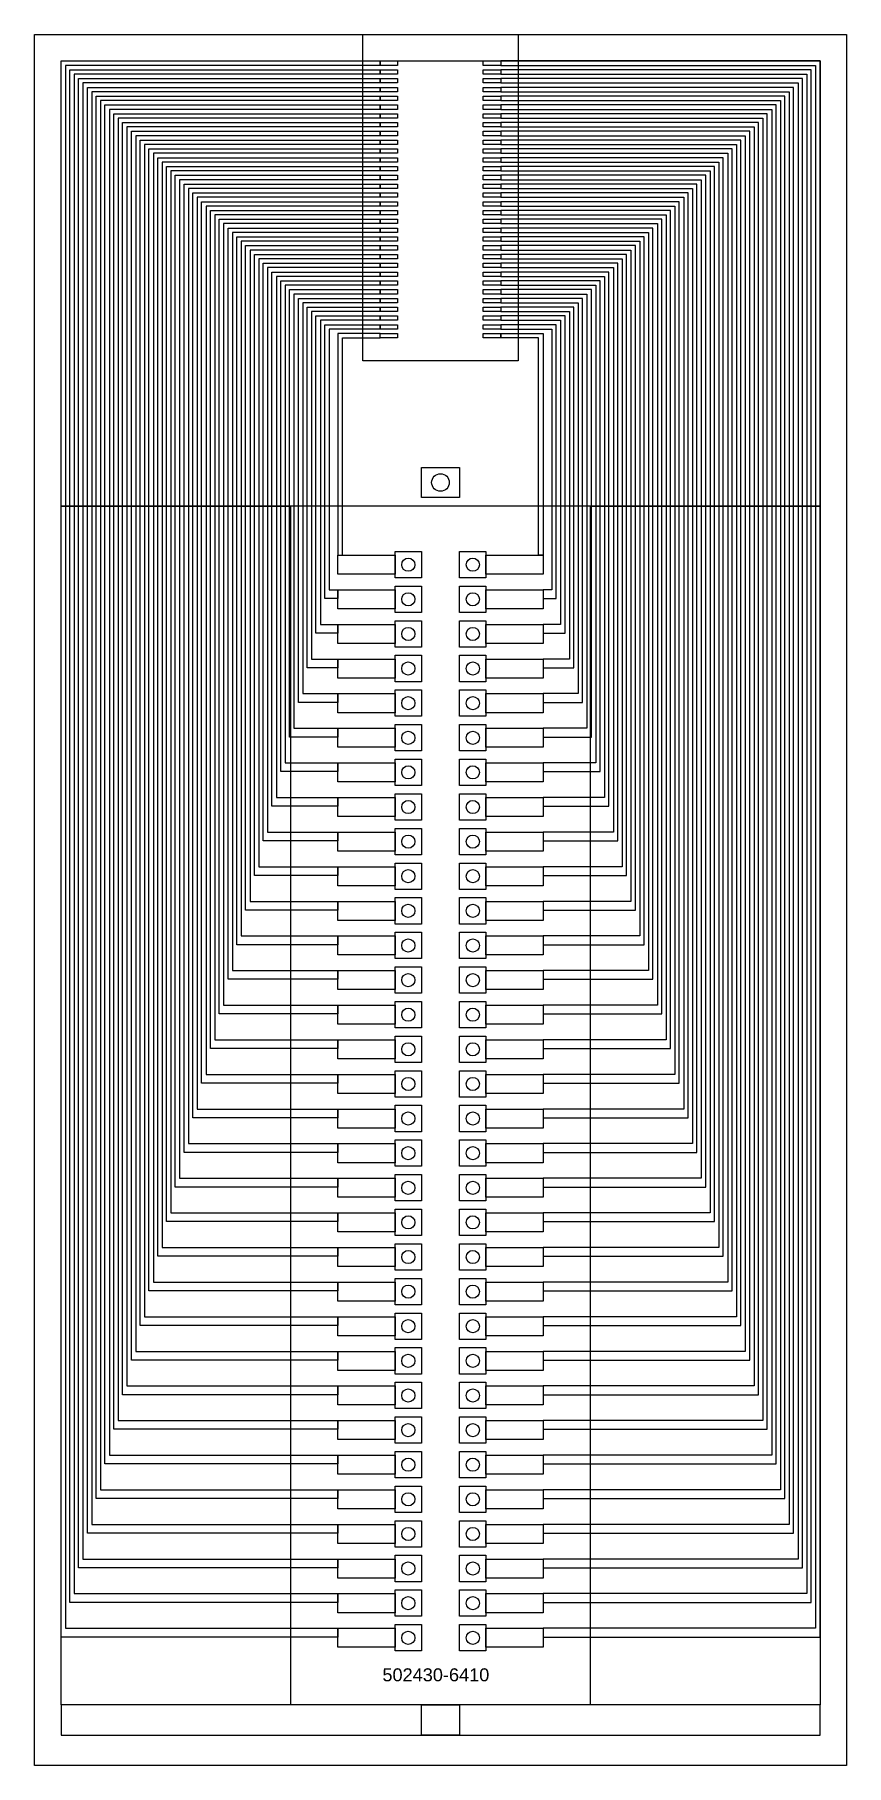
# Model space of a CAD drawing. Header units: inches. Extents: x 67224 to 207569, y -39728 to -14154.
# Drawn here: x 67224 to 76604, y -37028 to -17027 of the extents above; entities that cross this region are included whole.
import ezdxf

# ---------------------------------------------------------------- set-up
doc = ezdxf.new("R2010")
doc.units = ezdxf.units.IN
doc.header["$MEASUREMENT"] = 0
for name, color, linetype in [('board outline', 130, 'Continuous'), ('bottom copper', 160, 'Continuous'), ('bottom solder mask', 94, 'Continuous'), ('drill', 44, 'Continuous'), ('top copper', 10, 'Continuous'), ('top solder mask', 90, 'Continuous')]:
    doc.layers.add(name, color=color, linetype=linetype)
doc.styles.get("Standard").update_dxf_attribs({"font": 'arial.ttf'})

msp = doc.modelspace()

# ---------------------------------------------------------------- texts
at = {"insert": (71243, -35906), "char_height": 150, "width": 4405.41, "attachment_point": 1}
msp.add_mtext('502430-6410', dxfattribs=at)
msp.add_mtext('502430-6410', dxfattribs=at)

# ---------------------------------------------------------------- linework, layer by layer
at = {"layer": 'board outline'}
msp.add_lwpolyline([(67224, -17027), (76604, -17027), (76604, -37028), (67224, -37028)], close=True, dxfattribs=at)
at = {"layer": 'bottom copper'}
for points in [[(67529, -17332), (76300, -17332), (76300, -22478), (67529, -22478)], [(67529, -22478), (70179, -22478), (70179, -36328), (67529, -36328)], [(73649, -22478), (76300, -22478), (76300, -36328), (73649, -36328)], [(71389, -23263), (70729, -23263), (70729, -23043), (71389, -23043)], [(71389, -23305), (71389, -23000), (71694, -23000), (71694, -23305)], [(72134, -23305), (72134, -23000), (72439, -23000), (72439, -23305)], [(73099, -23263), (72439, -23263), (72439, -23043), (73099, -23043)], [(71389, -23663), (70729, -23663), (70729, -23443), (71389, -23443)], [(71389, -23705), (71389, -23400), (71694, -23400), (71694, -23705)], [(72134, -23705), (72134, -23400), (72439, -23400), (72439, -23705)], [(73099, -23663), (72439, -23663), (72439, -23443), (73099, -23443)], [(71389, -24063), (70729, -24063), (70729, -23843), (71389, -23843)], [(71389, -24105), (71389, -23800), (71694, -23800), (71694, -24105)], [(72134, -24105), (72134, -23800), (72439, -23800), (72439, -24105)], [(73099, -24063), (72439, -24063), (72439, -23843), (73099, -23843)], [(71389, -24463), (70729, -24463), (70729, -24243), (71389, -24243)], [(71389, -24505), (71389, -24200), (71694, -24200), (71694, -24505)], [(72134, -24505), (72134, -24200), (72439, -24200), (72439, -24505)], [(73099, -24463), (72439, -24463), (72439, -24243), (73099, -24243)], [(71389, -24863), (70729, -24863), (70729, -24643), (71389, -24643)], [(71389, -24905), (71389, -24600), (71694, -24600), (71694, -24905)], [(72134, -24905), (72134, -24600), (72439, -24600), (72439, -24905)], [(73099, -24863), (72439, -24863), (72439, -24643), (73099, -24643)], [(71389, -25263), (70729, -25263), (70729, -25043), (71389, -25043)], [(71389, -25305), (71389, -25000), (71694, -25000), (71694, -25305)], [(72134, -25305), (72134, -25000), (72439, -25000), (72439, -25305)], [(73099, -25263), (72439, -25263), (72439, -25043), (73099, -25043)], [(71389, -25663), (70729, -25663), (70729, -25443), (71389, -25443)], [(71389, -25705), (71389, -25400), (71694, -25400), (71694, -25705)], [(72134, -25705), (72134, -25400), (72439, -25400), (72439, -25705)], [(73099, -25663), (72439, -25663), (72439, -25443), (73099, -25443)], [(71389, -26063), (70729, -26063), (70729, -25843), (71389, -25843)], [(71389, -26105), (71389, -25800), (71694, -25800), (71694, -26105)], [(72134, -26105), (72134, -25800), (72439, -25800), (72439, -26105)], [(73099, -26063), (72439, -26063), (72439, -25843), (73099, -25843)], [(71389, -26463), (70729, -26463), (70729, -26243), (71389, -26243)], [(71389, -26505), (71389, -26200), (71694, -26200), (71694, -26505)], [(72134, -26505), (72134, -26200), (72439, -26200), (72439, -26505)], [(73099, -26463), (72439, -26463), (72439, -26243), (73099, -26243)], [(71389, -26863), (70729, -26863), (70729, -26643), (71389, -26643)], [(71389, -26905), (71389, -26600), (71694, -26600), (71694, -26905)], [(72134, -26905), (72134, -26600), (72439, -26600), (72439, -26905)], [(73099, -26863), (72439, -26863), (72439, -26643), (73099, -26643)], [(71389, -27263), (70729, -27263), (70729, -27043), (71389, -27043)], [(71389, -27305), (71389, -27000), (71694, -27000), (71694, -27305)], [(72134, -27305), (72134, -27000), (72439, -27000), (72439, -27305)], [(73099, -27263), (72439, -27263), (72439, -27043), (73099, -27043)], [(71389, -27663), (70729, -27663), (70729, -27443), (71389, -27443)], [(71389, -27705), (71389, -27400), (71694, -27400), (71694, -27705)], [(72134, -27705), (72134, -27400), (72439, -27400), (72439, -27705)], [(73099, -27663), (72439, -27663), (72439, -27443), (73099, -27443)], [(71389, -28063), (70729, -28063), (70729, -27843), (71389, -27843)], [(71389, -28105), (71389, -27800), (71694, -27800), (71694, -28105)], [(72134, -28105), (72134, -27800), (72439, -27800), (72439, -28105)], [(73099, -28063), (72439, -28063), (72439, -27843), (73099, -27843)], [(71389, -28463), (70729, -28463), (70729, -28243), (71389, -28243)], [(71389, -28505), (71389, -28200), (71694, -28200), (71694, -28505)], [(72134, -28505), (72134, -28200), (72439, -28200), (72439, -28505)], [(73099, -28463), (72439, -28463), (72439, -28243), (73099, -28243)], [(71389, -28863), (70729, -28863), (70729, -28643), (71389, -28643)], [(71389, -28905), (71389, -28600), (71694, -28600), (71694, -28905)], [(72134, -28905), (72134, -28600), (72439, -28600), (72439, -28905)], [(73099, -28863), (72439, -28863), (72439, -28643), (73099, -28643)], [(71389, -29263), (70729, -29263), (70729, -29043), (71389, -29043)], [(71389, -29305), (71389, -29000), (71694, -29000), (71694, -29305)], [(72134, -29305), (72134, -29000), (72439, -29000), (72439, -29305)], [(73099, -29263), (72439, -29263), (72439, -29043), (73099, -29043)], [(71389, -29663), (70729, -29663), (70729, -29443), (71389, -29443)], [(71389, -29705), (71389, -29400), (71694, -29400), (71694, -29705)], [(72134, -29705), (72134, -29400), (72439, -29400), (72439, -29705)], [(73099, -29663), (72439, -29663), (72439, -29443), (73099, -29443)], [(71389, -30063), (70729, -30063), (70729, -29843), (71389, -29843)], [(71389, -30105), (71389, -29800), (71694, -29800), (71694, -30105)], [(72134, -30105), (72134, -29800), (72439, -29800), (72439, -30105)], [(73099, -30063), (72439, -30063), (72439, -29843), (73099, -29843)], [(71389, -30463), (70729, -30463), (70729, -30243), (71389, -30243)], [(71389, -30505), (71389, -30200), (71694, -30200), (71694, -30505)], [(72134, -30505), (72134, -30200), (72439, -30200), (72439, -30505)], [(73099, -30463), (72439, -30463), (72439, -30243), (73099, -30243)], [(71389, -30863), (70729, -30863), (70729, -30643), (71389, -30643)], [(71389, -30905), (71389, -30600), (71694, -30600), (71694, -30905)], [(72134, -30905), (72134, -30600), (72439, -30600), (72439, -30905)], [(73099, -30863), (72439, -30863), (72439, -30643), (73099, -30643)], [(71389, -31263), (70729, -31263), (70729, -31043), (71389, -31043)], [(71389, -31305), (71389, -31000), (71694, -31000), (71694, -31305)], [(72134, -31305), (72134, -31000), (72439, -31000), (72439, -31305)], [(73099, -31263), (72439, -31263), (72439, -31043), (73099, -31043)], [(71389, -31663), (70729, -31663), (70729, -31443), (71389, -31443)], [(71389, -31705), (71389, -31400), (71694, -31400), (71694, -31705)], [(72134, -31705), (72134, -31400), (72439, -31400), (72439, -31705)], [(73099, -31663), (72439, -31663), (72439, -31443), (73099, -31443)], [(71389, -32063), (70729, -32063), (70729, -31843), (71389, -31843)], [(71389, -32105), (71389, -31800), (71694, -31800), (71694, -32105)], [(72134, -32105), (72134, -31800), (72439, -31800), (72439, -32105)], [(73099, -32063), (72439, -32063), (72439, -31843), (73099, -31843)], [(71389, -32463), (70729, -32463), (70729, -32243), (71389, -32243)], [(71389, -32505), (71389, -32200), (71694, -32200), (71694, -32505)], [(72134, -32505), (72134, -32200), (72439, -32200), (72439, -32505)], [(73099, -32463), (72439, -32463), (72439, -32243), (73099, -32243)], [(71389, -32863), (70729, -32863), (70729, -32643), (71389, -32643)], [(71389, -32905), (71389, -32600), (71694, -32600), (71694, -32905)], [(72134, -32905), (72134, -32600), (72439, -32600), (72439, -32905)], [(73099, -32863), (72439, -32863), (72439, -32643), (73099, -32643)], [(71389, -33263), (70729, -33263), (70729, -33043), (71389, -33043)], [(71389, -33305), (71389, -33000), (71694, -33000), (71694, -33305)], [(72134, -33305), (72134, -33000), (72439, -33000), (72439, -33305)], [(73099, -33263), (72439, -33263), (72439, -33043), (73099, -33043)], [(71389, -33663), (70729, -33663), (70729, -33443), (71389, -33443)], [(71389, -33705), (71389, -33400), (71694, -33400), (71694, -33705)], [(72134, -33705), (72134, -33400), (72439, -33400), (72439, -33705)], [(73099, -33663), (72439, -33663), (72439, -33443), (73099, -33443)], [(71389, -34063), (70729, -34063), (70729, -33843), (71389, -33843)], [(71389, -34105), (71389, -33800), (71694, -33800), (71694, -34105)], [(72134, -34105), (72134, -33800), (72439, -33800), (72439, -34105)], [(73099, -34063), (72439, -34063), (72439, -33843), (73099, -33843)], [(71389, -34463), (70729, -34463), (70729, -34243), (71389, -34243)], [(71389, -34505), (71389, -34200), (71694, -34200), (71694, -34505)], [(72134, -34505), (72134, -34200), (72439, -34200), (72439, -34505)], [(73099, -34463), (72439, -34463), (72439, -34243), (73099, -34243)], [(71389, -34863), (70729, -34863), (70729, -34643), (71389, -34643)], [(71389, -34905), (71389, -34600), (71694, -34600), (71694, -34905)], [(72134, -34905), (72134, -34600), (72439, -34600), (72439, -34905)], [(73099, -34863), (72439, -34863), (72439, -34643), (73099, -34643)], [(71389, -35263), (70729, -35263), (70729, -35043), (71389, -35043)], [(71389, -35305), (71389, -35000), (71694, -35000), (71694, -35305)], [(72134, -35305), (72134, -35000), (72439, -35000), (72439, -35305)], [(73099, -35263), (72439, -35263), (72439, -35043), (73099, -35043)], [(71389, -35663), (70729, -35663), (70729, -35443), (71389, -35443)], [(71389, -35705), (71389, -35400), (71694, -35400), (71694, -35705)], [(72134, -35705), (72134, -35400), (72439, -35400), (72439, -35705)], [(73099, -35663), (72439, -35663), (72439, -35443), (73099, -35443)], [(67529, -36678), (76300, -36678), (76300, -36328), (67529, -36328)]]:
    msp.add_lwpolyline(points, close=True, dxfattribs=at)
at = {"layer": 'bottom solder mask'}
for points in [[(72134, -22378), (71694, -22378), (71694, -22028), (72134, -22028)], [(71389, -23263), (70729, -23263), (70729, -23043), (71389, -23043)], [(73099, -23263), (72439, -23263), (72439, -23043), (73099, -23043)], [(71389, -23663), (70729, -23663), (70729, -23443), (71389, -23443)], [(73099, -23663), (72439, -23663), (72439, -23443), (73099, -23443)], [(71389, -24063), (70729, -24063), (70729, -23843), (71389, -23843)], [(73099, -24063), (72439, -24063), (72439, -23843), (73099, -23843)], [(71389, -24463), (70729, -24463), (70729, -24243), (71389, -24243)], [(73099, -24463), (72439, -24463), (72439, -24243), (73099, -24243)], [(71389, -24863), (70729, -24863), (70729, -24643), (71389, -24643)], [(73099, -24863), (72439, -24863), (72439, -24643), (73099, -24643)], [(71389, -25263), (70729, -25263), (70729, -25043), (71389, -25043)], [(73099, -25263), (72439, -25263), (72439, -25043), (73099, -25043)], [(71389, -25663), (70729, -25663), (70729, -25443), (71389, -25443)], [(73099, -25663), (72439, -25663), (72439, -25443), (73099, -25443)], [(71389, -26063), (70729, -26063), (70729, -25843), (71389, -25843)], [(73099, -26063), (72439, -26063), (72439, -25843), (73099, -25843)], [(71389, -26463), (70729, -26463), (70729, -26243), (71389, -26243)], [(73099, -26463), (72439, -26463), (72439, -26243), (73099, -26243)], [(71389, -26863), (70729, -26863), (70729, -26643), (71389, -26643)], [(73099, -26863), (72439, -26863), (72439, -26643), (73099, -26643)], [(71389, -27263), (70729, -27263), (70729, -27043), (71389, -27043)], [(73099, -27263), (72439, -27263), (72439, -27043), (73099, -27043)], [(71389, -27663), (70729, -27663), (70729, -27443), (71389, -27443)], [(73099, -27663), (72439, -27663), (72439, -27443), (73099, -27443)], [(71389, -28063), (70729, -28063), (70729, -27843), (71389, -27843)], [(73099, -28063), (72439, -28063), (72439, -27843), (73099, -27843)], [(71389, -28463), (70729, -28463), (70729, -28243), (71389, -28243)], [(73099, -28463), (72439, -28463), (72439, -28243), (73099, -28243)], [(71389, -28863), (70729, -28863), (70729, -28643), (71389, -28643)], [(73099, -28863), (72439, -28863), (72439, -28643), (73099, -28643)], [(71389, -29263), (70729, -29263), (70729, -29043), (71389, -29043)], [(73099, -29263), (72439, -29263), (72439, -29043), (73099, -29043)], [(71389, -29663), (70729, -29663), (70729, -29443), (71389, -29443)], [(73099, -29663), (72439, -29663), (72439, -29443), (73099, -29443)], [(71389, -30063), (70729, -30063), (70729, -29843), (71389, -29843)], [(73099, -30063), (72439, -30063), (72439, -29843), (73099, -29843)], [(71389, -30463), (70729, -30463), (70729, -30243), (71389, -30243)], [(73099, -30463), (72439, -30463), (72439, -30243), (73099, -30243)], [(71389, -30863), (70729, -30863), (70729, -30643), (71389, -30643)], [(73099, -30863), (72439, -30863), (72439, -30643), (73099, -30643)], [(71389, -31263), (70729, -31263), (70729, -31043), (71389, -31043)], [(73099, -31263), (72439, -31263), (72439, -31043), (73099, -31043)], [(71389, -31663), (70729, -31663), (70729, -31443), (71389, -31443)], [(73099, -31663), (72439, -31663), (72439, -31443), (73099, -31443)], [(71389, -32063), (70729, -32063), (70729, -31843), (71389, -31843)], [(73099, -32063), (72439, -32063), (72439, -31843), (73099, -31843)], [(71389, -32463), (70729, -32463), (70729, -32243), (71389, -32243)], [(73099, -32463), (72439, -32463), (72439, -32243), (73099, -32243)], [(71389, -32863), (70729, -32863), (70729, -32643), (71389, -32643)], [(73099, -32863), (72439, -32863), (72439, -32643), (73099, -32643)], [(71389, -33263), (70729, -33263), (70729, -33043), (71389, -33043)], [(73099, -33263), (72439, -33263), (72439, -33043), (73099, -33043)], [(71389, -33663), (70729, -33663), (70729, -33443), (71389, -33443)], [(73099, -33663), (72439, -33663), (72439, -33443), (73099, -33443)], [(71389, -34063), (70729, -34063), (70729, -33843), (71389, -33843)], [(73099, -34063), (72439, -34063), (72439, -33843), (73099, -33843)], [(71389, -34463), (70729, -34463), (70729, -34243), (71389, -34243)], [(73099, -34463), (72439, -34463), (72439, -34243), (73099, -34243)], [(71389, -34863), (70729, -34863), (70729, -34643), (71389, -34643)], [(73099, -34863), (72439, -34863), (72439, -34643), (73099, -34643)], [(71389, -35263), (70729, -35263), (70729, -35043), (71389, -35043)], [(73099, -35263), (72439, -35263), (72439, -35043), (73099, -35043)], [(71389, -35663), (70729, -35663), (70729, -35443), (71389, -35443)], [(73099, -35663), (72439, -35663), (72439, -35443), (73099, -35443)], [(72134, -36678), (71694, -36678), (71694, -36328), (72134, -36328)]]:
    msp.add_lwpolyline(points, close=True, dxfattribs=at)
at = {"layer": 'drill'}
for centre, radius in [((71914, -22203), 102), ((71542, -23153), 76.2), ((72287, -23153), 76.2), ((71542, -23553), 76.2), ((72287, -23553), 76.2), ((71542, -23953), 76.2), ((72287, -23953), 76.2), ((71542, -24353), 76.2), ((72287, -24353), 76.2), ((71542, -24753), 76.2), ((72287, -24753), 76.2), ((71542, -25153), 76.2), ((72287, -25153), 76.2), ((71542, -25553), 76.2), ((72287, -25553), 76.2), ((71542, -25953), 76.2), ((72287, -25953), 76.2), ((71542, -26353), 76.2), ((72287, -26353), 76.2), ((71542, -26753), 76.2), ((72287, -26753), 76.2), ((71542, -27153), 76.2), ((72287, -27153), 76.2), ((71542, -27553), 76.2), ((72287, -27553), 76.2), ((71542, -27953), 76.2), ((72287, -27953), 76.2), ((71542, -28353), 76.2), ((72287, -28353), 76.2), ((71542, -28753), 76.2), ((72287, -28753), 76.2), ((71542, -29153), 76.2), ((72287, -29153), 76.2), ((71542, -29553), 76.2), ((72287, -29553), 76.2), ((71542, -29953), 76.2), ((72287, -29953), 76.2), ((71542, -30353), 76.2), ((72287, -30353), 76.2), ((71542, -30753), 76.2), ((72287, -30753), 76.2), ((71542, -31153), 76.2), ((72287, -31153), 76.2), ((71542, -31553), 76.2), ((72287, -31553), 76.2), ((71542, -31953), 76.2), ((72287, -31953), 76.2), ((71542, -32353), 76.2), ((72287, -32353), 76.2), ((71542, -32753), 76.2), ((72287, -32753), 76.2), ((71542, -33153), 76.2), ((72287, -33153), 76.2), ((71542, -33553), 76.2), ((72287, -33553), 76.2), ((71542, -33953), 76.2), ((72287, -33953), 76.2), ((71542, -34353), 76.2), ((72287, -34353), 76.2), ((71542, -34753), 76.2), ((72287, -34753), 76.2), ((71542, -35153), 76.2), ((72287, -35153), 76.2), ((71542, -35553), 76.2), ((72287, -35553), 76.2)]:
    msp.add_circle(centre, radius, dxfattribs=at)
at = {"layer": 'top copper'}
for points in [[(71216, -17332), (71216, -17383), (67580, -17383), (67580, -23443), (67580, -35443), (70729, -35443), (70729, -35544), (67529, -35544), (67529, -23443), (67529, -17332)], [(71216, -17332), (71419, -17332), (71419, -17383), (71216, -17383)], [(72409, -17332), (72613, -17332), (72613, -17383), (72409, -17383)], [(72613, -17332), (72613, -17383), (76249, -17383), (76249, -23443), (76249, -35443), (73099, -35443), (73099, -35544), (76300, -35544), (76300, -23443), (76300, -17332)], [(71216, -17434), (71216, -17485), (67681, -17485), (67681, -23443), (67681, -35043), (70729, -35043), (70729, -35144), (67630, -35144), (67630, -23443), (67630, -17434)], [(71216, -17535), (71216, -17586), (67783, -17586), (67783, -23443), (67783, -34643), (70729, -34643), (70729, -34744), (67732, -34744), (67732, -23443), (67732, -17535)], [(71216, -17434), (71419, -17434), (71419, -17485), (71216, -17485)], [(71216, -17535), (71419, -17535), (71419, -17586), (71216, -17586)], [(72409, -17434), (72613, -17434), (72613, -17485), (72409, -17485)], [(72409, -17535), (72613, -17535), (72613, -17586), (72409, -17586)], [(72613, -17434), (72613, -17485), (76147, -17485), (76147, -23443), (76147, -35043), (73099, -35043), (73099, -35144), (76198, -35144), (76198, -23443), (76198, -17434)], [(72613, -17535), (72613, -17586), (76046, -17586), (76046, -23443), (76046, -34643), (73099, -34643), (73099, -34744), (76096, -34744), (76096, -23443), (76096, -17535)], [(71216, -17637), (71216, -17688), (67884, -17688), (67884, -23443), (67884, -34243), (70729, -34243), (70729, -34344), (67834, -34344), (67834, -23443), (67834, -17637)], [(71216, -17739), (71216, -17789), (67986, -17789), (67986, -23443), (67986, -33843), (70729, -33843), (70729, -33944), (67935, -33944), (67935, -23443), (67935, -17739)], [(71216, -17637), (71419, -17637), (71419, -17688), (71216, -17688)], [(71216, -17739), (71419, -17739), (71419, -17789), (71216, -17789)], [(72409, -17637), (72613, -17637), (72613, -17688), (72409, -17688)], [(72409, -17739), (72613, -17739), (72613, -17789), (72409, -17789)], [(72613, -17637), (72613, -17688), (75944, -17688), (75944, -23443), (75944, -34243), (73099, -34243), (73099, -34344), (75995, -34344), (75995, -23443), (75995, -17637)], [(72613, -17739), (72613, -17789), (75842, -17789), (75842, -23443), (75842, -33843), (73099, -33843), (73099, -33944), (75893, -33944), (75893, -23443), (75893, -17739)], [(71216, -17840), (71216, -17891), (68088, -17891), (68088, -23443), (68088, -33443), (70729, -33443), (70729, -33544), (68037, -33544), (68037, -23443), (68037, -17840)], [(71216, -17942), (71216, -17993), (68189, -17993), (68189, -23443), (68189, -33043), (70729, -33043), (70729, -33144), (68138, -33144), (68138, -23443), (68138, -17942)], [(71216, -17840), (71419, -17840), (71419, -17891), (71216, -17891)], [(71216, -17942), (71419, -17942), (71419, -17993), (71216, -17993)], [(72409, -17840), (72613, -17840), (72613, -17891), (72409, -17891)], [(72409, -17942), (72613, -17942), (72613, -17993), (72409, -17993)], [(72613, -17840), (72613, -17891), (75741, -17891), (75741, -23443), (75741, -33443), (73099, -33443), (73099, -33544), (75792, -33544), (75792, -23443), (75792, -17840)], [(72613, -17942), (72613, -17993), (75639, -17993), (75639, -23443), (75639, -33043), (73099, -33043), (73099, -33144), (75690, -33144), (75690, -23443), (75690, -17942)], [(71216, -18043), (71216, -18094), (68291, -18094), (68291, -23443), (68291, -32643), (70729, -32643), (70729, -32744), (68240, -32744), (68240, -23443), (68240, -18043)], [(71216, -18145), (71216, -18196), (68392, -18196), (68392, -23443), (68392, -32243), (70729, -32243), (70729, -32344), (68342, -32344), (68342, -23443), (68342, -18145)], [(71216, -18043), (71419, -18043), (71419, -18094), (71216, -18094)], [(71216, -18145), (71419, -18145), (71419, -18196), (71216, -18196)], [(72409, -18043), (72613, -18043), (72613, -18094), (72409, -18094)], [(72409, -18145), (72613, -18145), (72613, -18196), (72409, -18196)], [(72613, -18043), (72613, -18094), (75538, -18094), (75538, -23443), (75538, -32643), (73099, -32643), (73099, -32744), (75588, -32744), (75588, -23443), (75588, -18043)], [(72613, -18145), (72613, -18196), (75436, -18196), (75436, -23443), (75436, -32243), (73099, -32243), (73099, -32344), (75487, -32344), (75487, -23443), (75487, -18145)], [(71216, -18247), (71216, -18297), (68494, -18297), (68494, -23443), (68494, -31843), (70729, -31843), (70729, -31944), (68443, -31944), (68443, -23443), (68443, -18247)], [(71216, -18348), (71216, -18399), (68596, -18399), (68596, -23443), (68596, -31443), (70729, -31443), (70729, -31544), (68545, -31544), (68545, -23443), (68545, -18348)], [(71216, -18247), (71419, -18247), (71419, -18297), (71216, -18297)], [(71216, -18348), (71419, -18348), (71419, -18399), (71216, -18399)], [(72409, -18247), (72613, -18247), (72613, -18297), (72409, -18297)], [(72409, -18348), (72613, -18348), (72613, -18399), (72409, -18399)], [(72613, -18247), (72613, -18297), (75334, -18297), (75334, -23443), (75334, -31843), (73099, -31843), (73099, -31944), (75385, -31944), (75385, -23443), (75385, -18247)], [(72613, -18348), (72613, -18399), (75233, -18399), (75233, -23443), (75233, -31443), (73099, -31443), (73099, -31544), (75284, -31544), (75284, -23443), (75284, -18348)], [(71216, -18450), (71216, -18501), (68697, -18501), (68697, -23443), (68697, -31043), (70729, -31043), (70729, -31144), (68646, -31144), (68646, -23443), (68646, -18450)], [(71216, -18551), (71216, -18602), (68799, -18602), (68799, -23443), (68799, -30643), (70729, -30643), (70729, -30744), (68748, -30744), (68748, -23443), (68748, -18551)], [(71216, -18450), (71419, -18450), (71419, -18501), (71216, -18501)], [(71216, -18551), (71419, -18551), (71419, -18602), (71216, -18602)], [(72409, -18450), (72613, -18450), (72613, -18501), (72409, -18501)], [(72409, -18551), (72613, -18551), (72613, -18602), (72409, -18602)], [(72613, -18450), (72613, -18501), (75131, -18501), (75131, -23443), (75131, -31043), (73099, -31043), (73099, -31144), (75182, -31144), (75182, -23443), (75182, -18450)], [(72613, -18551), (72613, -18602), (75030, -18602), (75030, -23443), (75030, -30643), (73099, -30643), (73099, -30744), (75080, -30744), (75080, -23443), (75080, -18551)], [(71216, -18653), (71216, -18704), (68900, -18704), (68900, -23443), (68900, -30243), (70729, -30243), (70729, -30344), (68850, -30344), (68850, -23443), (68850, -18653)], [(71216, -18755), (71216, -18805), (69002, -18805), (69002, -23443), (69002, -29843), (70729, -29843), (70729, -29944), (68951, -29944), (68951, -23443), (68951, -18755)], [(71216, -18653), (71419, -18653), (71419, -18704), (71216, -18704)], [(71216, -18755), (71419, -18755), (71419, -18805), (71216, -18805)], [(72409, -18653), (72613, -18653), (72613, -18704), (72409, -18704)], [(72409, -18755), (72613, -18755), (72613, -18805), (72409, -18805)], [(72613, -18653), (72613, -18704), (74928, -18704), (74928, -23443), (74928, -30243), (73099, -30243), (73099, -30344), (74979, -30344), (74979, -23443), (74979, -18653)], [(72613, -18755), (72613, -18805), (74826, -18805), (74826, -23443), (74826, -29843), (73099, -29843), (73099, -29944), (74877, -29944), (74877, -23443), (74877, -18755)], [(71216, -18856), (71216, -18907), (69104, -18907), (69104, -23443), (69104, -29443), (70729, -29443), (70729, -29544), (69053, -29544), (69053, -23443), (69053, -18856)], [(71216, -18958), (71216, -19009), (69205, -19009), (69205, -23443), (69205, -29043), (70729, -29043), (70729, -29144), (69154, -29144), (69154, -23443), (69154, -18958)], [(71216, -18856), (71419, -18856), (71419, -18907), (71216, -18907)], [(71216, -18958), (71419, -18958), (71419, -19009), (71216, -19009)], [(72409, -18856), (72613, -18856), (72613, -18907), (72409, -18907)], [(72409, -18958), (72613, -18958), (72613, -19009), (72409, -19009)], [(72613, -18856), (72613, -18907), (74725, -18907), (74725, -23443), (74725, -29443), (73099, -29443), (73099, -29544), (74776, -29544), (74776, -23443), (74776, -18856)], [(72613, -18958), (72613, -19009), (74623, -19009), (74623, -23443), (74623, -29043), (73099, -29043), (73099, -29144), (74674, -29144), (74674, -23443), (74674, -18958)], [(71216, -19059), (71216, -19110), (69307, -19110), (69307, -23443), (69307, -28643), (70729, -28643), (70729, -28744), (69256, -28744), (69256, -23443), (69256, -19059)], [(71216, -19161), (71216, -19212), (69408, -19212), (69408, -23443), (69408, -28243), (70729, -28243), (70729, -28344), (69358, -28344), (69358, -23443), (69358, -19161)], [(71216, -19059), (71419, -19059), (71419, -19110), (71216, -19110)], [(71216, -19161), (71419, -19161), (71419, -19212), (71216, -19212)], [(72409, -19059), (72613, -19059), (72613, -19110), (72409, -19110)], [(72409, -19161), (72613, -19161), (72613, -19212), (72409, -19212)], [(72613, -19059), (72613, -19110), (74522, -19110), (74522, -23443), (74522, -28643), (73099, -28643), (73099, -28744), (74572, -28744), (74572, -23443), (74572, -19059)], [(72613, -19161), (72613, -19212), (74420, -19212), (74420, -23443), (74420, -28243), (73099, -28243), (73099, -28344), (74471, -28344), (74471, -23443), (74471, -19161)], [(71216, -19263), (71216, -19313), (69510, -19313), (69510, -23443), (69510, -27843), (70729, -27843), (70729, -27944), (69459, -27944), (69459, -23443), (69459, -19263)], [(71216, -19364), (71216, -19415), (69612, -19415), (69612, -23443), (69612, -27443), (70729, -27443), (70729, -27544), (69561, -27544), (69561, -23443), (69561, -19364)], [(71216, -19263), (71419, -19263), (71419, -19313), (71216, -19313)], [(71216, -19364), (71419, -19364), (71419, -19415), (71216, -19415)], [(72409, -19263), (72613, -19263), (72613, -19313), (72409, -19313)], [(72409, -19364), (72613, -19364), (72613, -19415), (72409, -19415)], [(72613, -19263), (72613, -19313), (74318, -19313), (74318, -23443), (74318, -27843), (73099, -27843), (73099, -27944), (74369, -27944), (74369, -23443), (74369, -19263)], [(72613, -19364), (72613, -19415), (74217, -19415), (74217, -23443), (74217, -27443), (73099, -27443), (73099, -27544), (74268, -27544), (74268, -23443), (74268, -19364)], [(71216, -19466), (71216, -19517), (69713, -19517), (69713, -23443), (69713, -27043), (70729, -27043), (70729, -27144), (69662, -27144), (69662, -23443), (69662, -19466)], [(71216, -19567), (71216, -19618), (69815, -19618), (69815, -23443), (69815, -26643), (70729, -26643), (70729, -26744), (69764, -26744), (69764, -23443), (69764, -19567)], [(71216, -19466), (71419, -19466), (71419, -19517), (71216, -19517)], [(71216, -19567), (71419, -19567), (71419, -19618), (71216, -19618)], [(72409, -19466), (72613, -19466), (72613, -19517), (72409, -19517)], [(72409, -19567), (72613, -19567), (72613, -19618), (72409, -19618)], [(72613, -19466), (72613, -19517), (74115, -19517), (74115, -23443), (74115, -27043), (73099, -27043), (73099, -27144), (74166, -27144), (74166, -23443), (74166, -19466)], [(72613, -19567), (72613, -19618), (74014, -19618), (74014, -23443), (74014, -26643), (73099, -26643), (73099, -26744), (74064, -26744), (74064, -23443), (74064, -19567)], [(71216, -19669), (71216, -19720), (69916, -19720), (69916, -23443), (69916, -26243), (70729, -26243), (70729, -26344), (69866, -26344), (69866, -23443), (69866, -19669)], [(71216, -19771), (71216, -19821), (70018, -19821), (70018, -23443), (70018, -25843), (70729, -25843), (70729, -25944), (69967, -25944), (69967, -23443), (69967, -19771)], [(71216, -19669), (71419, -19669), (71419, -19720), (71216, -19720)], [(71216, -19771), (71419, -19771), (71419, -19821), (71216, -19821)], [(72409, -19669), (72613, -19669), (72613, -19720), (72409, -19720)], [(72409, -19771), (72613, -19771), (72613, -19821), (72409, -19821)], [(72613, -19669), (72613, -19720), (73912, -19720), (73912, -23443), (73912, -26243), (73099, -26243), (73099, -26344), (73963, -26344), (73963, -23443), (73963, -19669)], [(72613, -19771), (72613, -19821), (73810, -19821), (73810, -23443), (73810, -25843), (73099, -25843), (73099, -25944), (73861, -25944), (73861, -23443), (73861, -19771)], [(71216, -19872), (71216, -19923), (70120, -19923), (70120, -23443), (70120, -25443), (70729, -25443), (70729, -25544), (70069, -25544), (70069, -23443), (70069, -19872)], [(71216, -19974), (71216, -20025), (70221, -20025), (70221, -23443), (70221, -25043), (70729, -25043), (70729, -25144), (70170, -25144), (70170, -23443), (70170, -19974)], [(71216, -19872), (71419, -19872), (71419, -19923), (71216, -19923)], [(71216, -19974), (71419, -19974), (71419, -20025), (71216, -20025)], [(72409, -19872), (72613, -19872), (72613, -19923), (72409, -19923)], [(72409, -19974), (72613, -19974), (72613, -20025), (72409, -20025)], [(72613, -19872), (72613, -19923), (73709, -19923), (73709, -23443), (73709, -25443), (73099, -25443), (73099, -25544), (73760, -25544), (73760, -23443), (73760, -19872)], [(72613, -19974), (72613, -20025), (73607, -20025), (73607, -23443), (73607, -25043), (73099, -25043), (73099, -25144), (73658, -25144), (73658, -23443), (73658, -19974)], [(71216, -20075), (71216, -20126), (70323, -20126), (70323, -23443), (70323, -24643), (70729, -24643), (70729, -24744), (70272, -24744), (70272, -23443), (70272, -20075)], [(71216, -20177), (71216, -20228), (70424, -20228), (70424, -23443), (70424, -24243), (70729, -24243), (70729, -24344), (70374, -24344), (70374, -23443), (70374, -20177)], [(71216, -20075), (71419, -20075), (71419, -20126), (71216, -20126)], [(71216, -20177), (71419, -20177), (71419, -20228), (71216, -20228)], [(72409, -20075), (72613, -20075), (72613, -20126), (72409, -20126)], [(72409, -20177), (72613, -20177), (72613, -20228), (72409, -20228)], [(72613, -20075), (72613, -20126), (73506, -20126), (73506, -23443), (73506, -24643), (73099, -24643), (73099, -24744), (73556, -24744), (73556, -23443), (73556, -20075)], [(72613, -20177), (72613, -20228), (73404, -20228), (73404, -23443), (73404, -24243), (73099, -24243), (73099, -24344), (73455, -24344), (73455, -23443), (73455, -20177)], [(71216, -20279), (71216, -20329), (70526, -20329), (70526, -23443), (70526, -23843), (70729, -23843), (70729, -23944), (70475, -23944), (70475, -23443), (70475, -20279)], [(71216, -20380), (71216, -20431), (70628, -20431), (70628, -23443), (70729, -23443), (70729, -23544), (70577, -23544), (70577, -20380)], [(71216, -20279), (71419, -20279), (71419, -20329), (71216, -20329)], [(71216, -20380), (71419, -20380), (71419, -20431), (71216, -20431)], [(72409, -20279), (72613, -20279), (72613, -20329), (72409, -20329)], [(72409, -20380), (72613, -20380), (72613, -20431), (72409, -20431)], [(72613, -20279), (72613, -20329), (73302, -20329), (73302, -23443), (73302, -23843), (73099, -23843), (73099, -23944), (73353, -23944), (73353, -23443), (73353, -20279)], [(72613, -20380), (72613, -20431), (73201, -20431), (73201, -23443), (73099, -23443), (73099, -23544), (73252, -23544), (73252, -20380)], [(70729, -23043), (70780, -23043), (70780, -20533), (71216, -20533), (71216, -20482), (70729, -20482)], [(71216, -20482), (71419, -20482), (71419, -20533), (71216, -20533)], [(72409, -20482), (72613, -20482), (72613, -20533), (72409, -20533)], [(73099, -23043), (73048, -23043), (73048, -20533), (72613, -20533), (72613, -20482), (73099, -20482)], [(71694, -22028), (72134, -22028), (72134, -22378), (71694, -22378)], [(71389, -23263), (70729, -23263), (70729, -23043), (71389, -23043)], [(71389, -23305), (71389, -23000), (71694, -23000), (71694, -23305)], [(72134, -23305), (72134, -23000), (72439, -23000), (72439, -23305)], [(73099, -23263), (72439, -23263), (72439, -23043), (73099, -23043)], [(71389, -23663), (70729, -23663), (70729, -23443), (71389, -23443)], [(71389, -23705), (71389, -23400), (71694, -23400), (71694, -23705)], [(72134, -23705), (72134, -23400), (72439, -23400), (72439, -23705)], [(73099, -23663), (72439, -23663), (72439, -23443), (73099, -23443)], [(71389, -24063), (70729, -24063), (70729, -23843), (71389, -23843)], [(71389, -24105), (71389, -23800), (71694, -23800), (71694, -24105)], [(72134, -24105), (72134, -23800), (72439, -23800), (72439, -24105)], [(73099, -24063), (72439, -24063), (72439, -23843), (73099, -23843)], [(71389, -24463), (70729, -24463), (70729, -24243), (71389, -24243)], [(71389, -24505), (71389, -24200), (71694, -24200), (71694, -24505)], [(72134, -24505), (72134, -24200), (72439, -24200), (72439, -24505)], [(73099, -24463), (72439, -24463), (72439, -24243), (73099, -24243)], [(71389, -24863), (70729, -24863), (70729, -24643), (71389, -24643)], [(71389, -24905), (71389, -24600), (71694, -24600), (71694, -24905)], [(72134, -24905), (72134, -24600), (72439, -24600), (72439, -24905)], [(73099, -24863), (72439, -24863), (72439, -24643), (73099, -24643)], [(71389, -25263), (70729, -25263), (70729, -25043), (71389, -25043)], [(71389, -25305), (71389, -25000), (71694, -25000), (71694, -25305)], [(72134, -25305), (72134, -25000), (72439, -25000), (72439, -25305)], [(73099, -25263), (72439, -25263), (72439, -25043), (73099, -25043)], [(71389, -25663), (70729, -25663), (70729, -25443), (71389, -25443)], [(71389, -25705), (71389, -25400), (71694, -25400), (71694, -25705)], [(72134, -25705), (72134, -25400), (72439, -25400), (72439, -25705)], [(73099, -25663), (72439, -25663), (72439, -25443), (73099, -25443)], [(71389, -26063), (70729, -26063), (70729, -25843), (71389, -25843)], [(71389, -26105), (71389, -25800), (71694, -25800), (71694, -26105)], [(72134, -26105), (72134, -25800), (72439, -25800), (72439, -26105)], [(73099, -26063), (72439, -26063), (72439, -25843), (73099, -25843)], [(71389, -26463), (70729, -26463), (70729, -26243), (71389, -26243)], [(71389, -26505), (71389, -26200), (71694, -26200), (71694, -26505)], [(72134, -26505), (72134, -26200), (72439, -26200), (72439, -26505)], [(73099, -26463), (72439, -26463), (72439, -26243), (73099, -26243)], [(71389, -26863), (70729, -26863), (70729, -26643), (71389, -26643)], [(71389, -26905), (71389, -26600), (71694, -26600), (71694, -26905)], [(72134, -26905), (72134, -26600), (72439, -26600), (72439, -26905)], [(73099, -26863), (72439, -26863), (72439, -26643), (73099, -26643)], [(71389, -27263), (70729, -27263), (70729, -27043), (71389, -27043)], [(71389, -27305), (71389, -27000), (71694, -27000), (71694, -27305)], [(72134, -27305), (72134, -27000), (72439, -27000), (72439, -27305)], [(73099, -27263), (72439, -27263), (72439, -27043), (73099, -27043)], [(71389, -27663), (70729, -27663), (70729, -27443), (71389, -27443)], [(71389, -27705), (71389, -27400), (71694, -27400), (71694, -27705)], [(72134, -27705), (72134, -27400), (72439, -27400), (72439, -27705)], [(73099, -27663), (72439, -27663), (72439, -27443), (73099, -27443)], [(71389, -28063), (70729, -28063), (70729, -27843), (71389, -27843)], [(71389, -28105), (71389, -27800), (71694, -27800), (71694, -28105)], [(72134, -28105), (72134, -27800), (72439, -27800), (72439, -28105)], [(73099, -28063), (72439, -28063), (72439, -27843), (73099, -27843)], [(71389, -28463), (70729, -28463), (70729, -28243), (71389, -28243)], [(71389, -28505), (71389, -28200), (71694, -28200), (71694, -28505)], [(72134, -28505), (72134, -28200), (72439, -28200), (72439, -28505)], [(73099, -28463), (72439, -28463), (72439, -28243), (73099, -28243)], [(71389, -28863), (70729, -28863), (70729, -28643), (71389, -28643)], [(71389, -28905), (71389, -28600), (71694, -28600), (71694, -28905)], [(72134, -28905), (72134, -28600), (72439, -28600), (72439, -28905)], [(73099, -28863), (72439, -28863), (72439, -28643), (73099, -28643)], [(71389, -29263), (70729, -29263), (70729, -29043), (71389, -29043)], [(71389, -29305), (71389, -29000), (71694, -29000), (71694, -29305)], [(72134, -29305), (72134, -29000), (72439, -29000), (72439, -29305)], [(73099, -29263), (72439, -29263), (72439, -29043), (73099, -29043)], [(71389, -29663), (70729, -29663), (70729, -29443), (71389, -29443)], [(71389, -29705), (71389, -29400), (71694, -29400), (71694, -29705)], [(72134, -29705), (72134, -29400), (72439, -29400), (72439, -29705)], [(73099, -29663), (72439, -29663), (72439, -29443), (73099, -29443)], [(71389, -30063), (70729, -30063), (70729, -29843), (71389, -29843)], [(71389, -30105), (71389, -29800), (71694, -29800), (71694, -30105)], [(72134, -30105), (72134, -29800), (72439, -29800), (72439, -30105)], [(73099, -30063), (72439, -30063), (72439, -29843), (73099, -29843)], [(71389, -30463), (70729, -30463), (70729, -30243), (71389, -30243)], [(71389, -30505), (71389, -30200), (71694, -30200), (71694, -30505)], [(72134, -30505), (72134, -30200), (72439, -30200), (72439, -30505)], [(73099, -30463), (72439, -30463), (72439, -30243), (73099, -30243)], [(71389, -30863), (70729, -30863), (70729, -30643), (71389, -30643)], [(71389, -30905), (71389, -30600), (71694, -30600), (71694, -30905)], [(72134, -30905), (72134, -30600), (72439, -30600), (72439, -30905)], [(73099, -30863), (72439, -30863), (72439, -30643), (73099, -30643)], [(71389, -31263), (70729, -31263), (70729, -31043), (71389, -31043)], [(71389, -31305), (71389, -31000), (71694, -31000), (71694, -31305)], [(72134, -31305), (72134, -31000), (72439, -31000), (72439, -31305)], [(73099, -31263), (72439, -31263), (72439, -31043), (73099, -31043)], [(71389, -31663), (70729, -31663), (70729, -31443), (71389, -31443)], [(71389, -31705), (71389, -31400), (71694, -31400), (71694, -31705)], [(72134, -31705), (72134, -31400), (72439, -31400), (72439, -31705)], [(73099, -31663), (72439, -31663), (72439, -31443), (73099, -31443)], [(71389, -32063), (70729, -32063), (70729, -31843), (71389, -31843)], [(71389, -32105), (71389, -31800), (71694, -31800), (71694, -32105)], [(72134, -32105), (72134, -31800), (72439, -31800), (72439, -32105)], [(73099, -32063), (72439, -32063), (72439, -31843), (73099, -31843)], [(71389, -32463), (70729, -32463), (70729, -32243), (71389, -32243)], [(71389, -32505), (71389, -32200), (71694, -32200), (71694, -32505)], [(72134, -32505), (72134, -32200), (72439, -32200), (72439, -32505)], [(73099, -32463), (72439, -32463), (72439, -32243), (73099, -32243)], [(71389, -32863), (70729, -32863), (70729, -32643), (71389, -32643)], [(71389, -32905), (71389, -32600), (71694, -32600), (71694, -32905)], [(72134, -32905), (72134, -32600), (72439, -32600), (72439, -32905)], [(73099, -32863), (72439, -32863), (72439, -32643), (73099, -32643)], [(71389, -33263), (70729, -33263), (70729, -33043), (71389, -33043)], [(71389, -33305), (71389, -33000), (71694, -33000), (71694, -33305)], [(72134, -33305), (72134, -33000), (72439, -33000), (72439, -33305)], [(73099, -33263), (72439, -33263), (72439, -33043), (73099, -33043)], [(71389, -33663), (70729, -33663), (70729, -33443), (71389, -33443)], [(71389, -33705), (71389, -33400), (71694, -33400), (71694, -33705)], [(72134, -33705), (72134, -33400), (72439, -33400), (72439, -33705)], [(73099, -33663), (72439, -33663), (72439, -33443), (73099, -33443)], [(71389, -34063), (70729, -34063), (70729, -33843), (71389, -33843)], [(71389, -34105), (71389, -33800), (71694, -33800), (71694, -34105)], [(72134, -34105), (72134, -33800), (72439, -33800), (72439, -34105)], [(73099, -34063), (72439, -34063), (72439, -33843), (73099, -33843)], [(71389, -34463), (70729, -34463), (70729, -34243), (71389, -34243)], [(71389, -34505), (71389, -34200), (71694, -34200), (71694, -34505)], [(72134, -34505), (72134, -34200), (72439, -34200), (72439, -34505)], [(73099, -34463), (72439, -34463), (72439, -34243), (73099, -34243)], [(71389, -34863), (70729, -34863), (70729, -34643), (71389, -34643)], [(71389, -34905), (71389, -34600), (71694, -34600), (71694, -34905)], [(72134, -34905), (72134, -34600), (72439, -34600), (72439, -34905)], [(73099, -34863), (72439, -34863), (72439, -34643), (73099, -34643)], [(71389, -35263), (70729, -35263), (70729, -35043), (71389, -35043)], [(71389, -35305), (71389, -35000), (71694, -35000), (71694, -35305)], [(72134, -35305), (72134, -35000), (72439, -35000), (72439, -35305)], [(73099, -35263), (72439, -35263), (72439, -35043), (73099, -35043)], [(71389, -35663), (70729, -35663), (70729, -35443), (71389, -35443)], [(71389, -35705), (71389, -35400), (71694, -35400), (71694, -35705)], [(72134, -35705), (72134, -35400), (72439, -35400), (72439, -35705)], [(73099, -35663), (72439, -35663), (72439, -35443), (73099, -35443)], [(71694, -36328), (72134, -36328), (72134, -36678), (71694, -36678)]]:
    msp.add_lwpolyline(points, close=True, dxfattribs=at)
at = {"layer": 'top solder mask'}
for points in [[(71016, -17027), (72813, -17027), (72813, -20798), (71016, -20798)], [(71694, -22028), (72134, -22028), (72134, -22378), (71694, -22378)], [(71389, -23263), (70729, -23263), (70729, -23043), (71389, -23043)], [(73099, -23263), (72439, -23263), (72439, -23043), (73099, -23043)], [(71389, -23663), (70729, -23663), (70729, -23443), (71389, -23443)], [(73099, -23663), (72439, -23663), (72439, -23443), (73099, -23443)], [(71389, -24063), (70729, -24063), (70729, -23843), (71389, -23843)], [(73099, -24063), (72439, -24063), (72439, -23843), (73099, -23843)], [(71389, -24463), (70729, -24463), (70729, -24243), (71389, -24243)], [(73099, -24463), (72439, -24463), (72439, -24243), (73099, -24243)], [(71389, -24863), (70729, -24863), (70729, -24643), (71389, -24643)], [(73099, -24863), (72439, -24863), (72439, -24643), (73099, -24643)], [(71389, -25263), (70729, -25263), (70729, -25043), (71389, -25043)], [(73099, -25263), (72439, -25263), (72439, -25043), (73099, -25043)], [(71389, -25663), (70729, -25663), (70729, -25443), (71389, -25443)], [(73099, -25663), (72439, -25663), (72439, -25443), (73099, -25443)], [(71389, -26063), (70729, -26063), (70729, -25843), (71389, -25843)], [(73099, -26063), (72439, -26063), (72439, -25843), (73099, -25843)], [(71389, -26463), (70729, -26463), (70729, -26243), (71389, -26243)], [(73099, -26463), (72439, -26463), (72439, -26243), (73099, -26243)], [(71389, -26863), (70729, -26863), (70729, -26643), (71389, -26643)], [(73099, -26863), (72439, -26863), (72439, -26643), (73099, -26643)], [(71389, -27263), (70729, -27263), (70729, -27043), (71389, -27043)], [(73099, -27263), (72439, -27263), (72439, -27043), (73099, -27043)], [(71389, -27663), (70729, -27663), (70729, -27443), (71389, -27443)], [(73099, -27663), (72439, -27663), (72439, -27443), (73099, -27443)], [(71389, -28063), (70729, -28063), (70729, -27843), (71389, -27843)], [(73099, -28063), (72439, -28063), (72439, -27843), (73099, -27843)], [(71389, -28463), (70729, -28463), (70729, -28243), (71389, -28243)], [(73099, -28463), (72439, -28463), (72439, -28243), (73099, -28243)], [(71389, -28863), (70729, -28863), (70729, -28643), (71389, -28643)], [(73099, -28863), (72439, -28863), (72439, -28643), (73099, -28643)], [(71389, -29263), (70729, -29263), (70729, -29043), (71389, -29043)], [(73099, -29263), (72439, -29263), (72439, -29043), (73099, -29043)], [(71389, -29663), (70729, -29663), (70729, -29443), (71389, -29443)], [(73099, -29663), (72439, -29663), (72439, -29443), (73099, -29443)], [(71389, -30063), (70729, -30063), (70729, -29843), (71389, -29843)], [(73099, -30063), (72439, -30063), (72439, -29843), (73099, -29843)], [(71389, -30463), (70729, -30463), (70729, -30243), (71389, -30243)], [(73099, -30463), (72439, -30463), (72439, -30243), (73099, -30243)], [(71389, -30863), (70729, -30863), (70729, -30643), (71389, -30643)], [(73099, -30863), (72439, -30863), (72439, -30643), (73099, -30643)], [(71389, -31263), (70729, -31263), (70729, -31043), (71389, -31043)], [(73099, -31263), (72439, -31263), (72439, -31043), (73099, -31043)], [(71389, -31663), (70729, -31663), (70729, -31443), (71389, -31443)], [(73099, -31663), (72439, -31663), (72439, -31443), (73099, -31443)], [(71389, -32063), (70729, -32063), (70729, -31843), (71389, -31843)], [(73099, -32063), (72439, -32063), (72439, -31843), (73099, -31843)], [(71389, -32463), (70729, -32463), (70729, -32243), (71389, -32243)], [(73099, -32463), (72439, -32463), (72439, -32243), (73099, -32243)], [(71389, -32863), (70729, -32863), (70729, -32643), (71389, -32643)], [(73099, -32863), (72439, -32863), (72439, -32643), (73099, -32643)], [(71389, -33263), (70729, -33263), (70729, -33043), (71389, -33043)], [(73099, -33263), (72439, -33263), (72439, -33043), (73099, -33043)], [(71389, -33663), (70729, -33663), (70729, -33443), (71389, -33443)], [(73099, -33663), (72439, -33663), (72439, -33443), (73099, -33443)], [(71389, -34063), (70729, -34063), (70729, -33843), (71389, -33843)], [(73099, -34063), (72439, -34063), (72439, -33843), (73099, -33843)], [(71389, -34463), (70729, -34463), (70729, -34243), (71389, -34243)], [(73099, -34463), (72439, -34463), (72439, -34243), (73099, -34243)], [(71389, -34863), (70729, -34863), (70729, -34643), (71389, -34643)], [(73099, -34863), (72439, -34863), (72439, -34643), (73099, -34643)], [(71389, -35263), (70729, -35263), (70729, -35043), (71389, -35043)], [(73099, -35263), (72439, -35263), (72439, -35043), (73099, -35043)], [(71389, -35663), (70729, -35663), (70729, -35443), (71389, -35443)], [(73099, -35663), (72439, -35663), (72439, -35443), (73099, -35443)], [(71694, -36328), (72134, -36328), (72134, -36678), (71694, -36678)]]:
    msp.add_lwpolyline(points, close=True, dxfattribs=at)

msp.set_redraw_order([(e.dxf.handle, doc.entitydb.next_handle()) for e in msp.query("TEXT MTEXT ATTDEF DIMENSION ARC_DIMENSION")])  # texts and dimensions are drawn at this point

doc.saveas('drawing.dxf')
